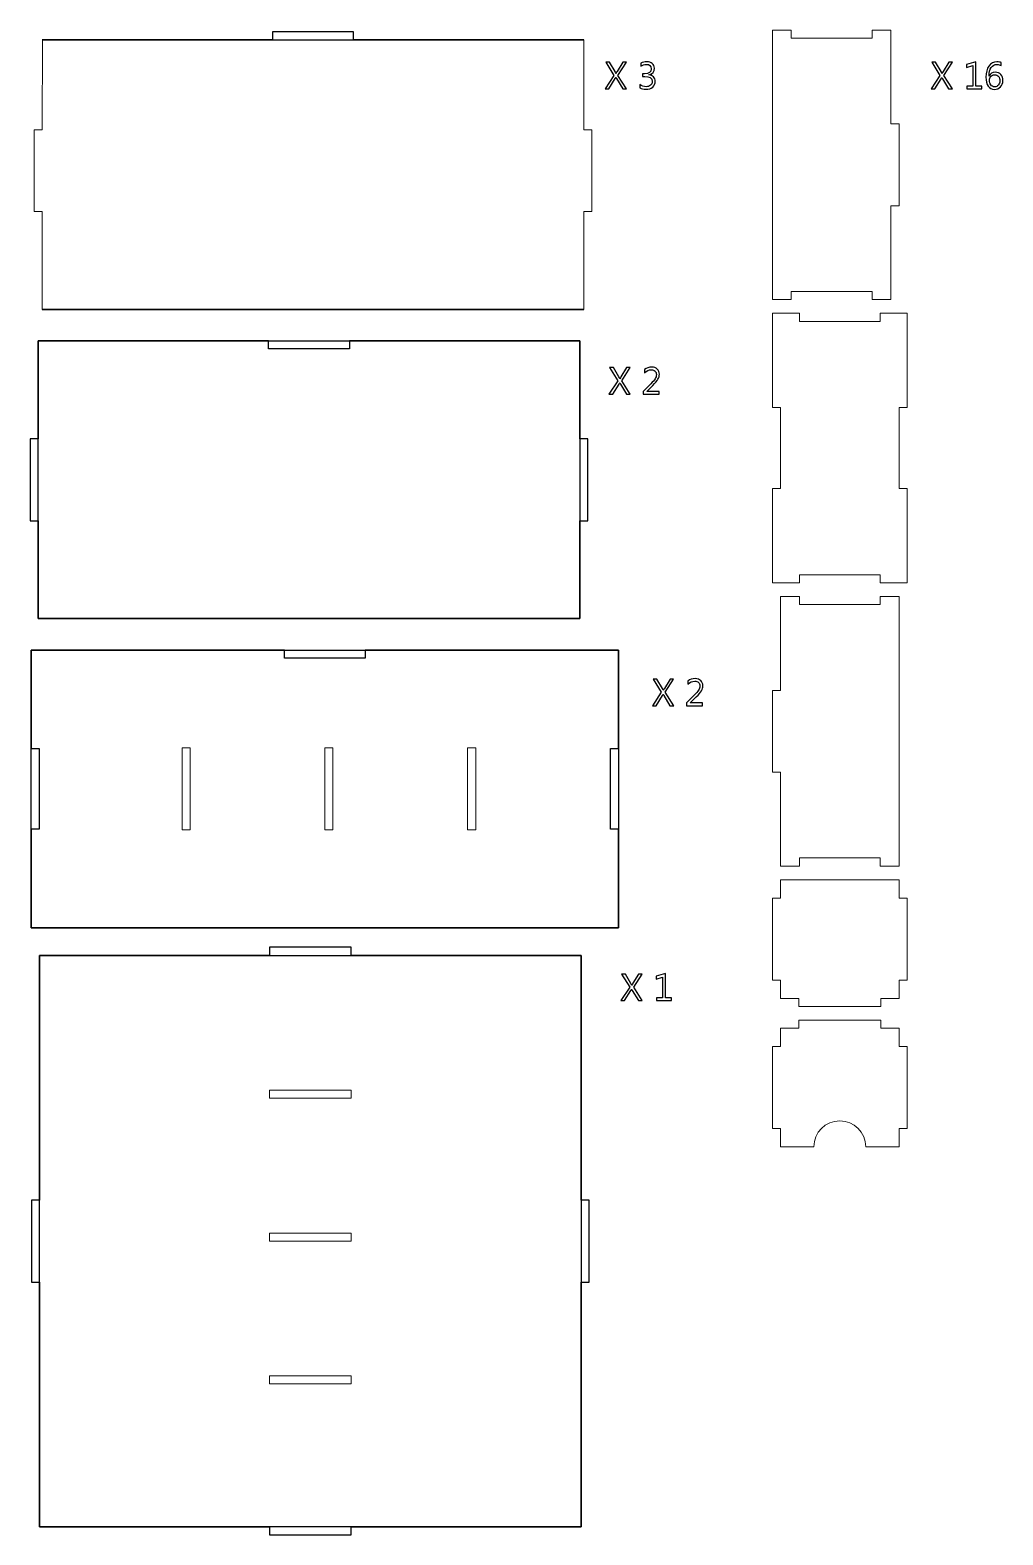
# Model space of a CAD drawing. Header units: millimetres. Extents: x -496 to -135, y -65 to 493.
import ezdxf

# ---------------------------------------------------------------- set-up
doc = ezdxf.new("R2010")
doc.units = ezdxf.units.MM
doc.header["$MEASUREMENT"] = 0
doc.layers.add('boxes', color=7, linetype='Continuous')

msp = doc.modelspace()

# ---------------------------------------------------------------- linework, layer by layer
at = {"layer": 'boxes', "color": 7}
for points, knots in [([(-491.6537, 489.6482), (-491.6537, 489.6482), (-406.1536, 489.6482), (-406.1536, 489.6482), (-406.1536, 489.6482), (-406.1536, 489.6482), (-406.1536, 492.6459), (-406.1536, 492.6459), (-406.1536, 492.6459), (-406.1536, 492.6459), (-376.1552, 492.6459), (-376.1552, 492.6459), (-376.1552, 492.6459), (-376.1552, 492.6459), (-376.1552, 489.6482), (-376.1552, 489.6482), (-376.1552, 489.6482), (-376.1552, 489.6482), (-290.6524, 489.6482), (-290.6524, 489.6482), (-290.6524, 489.6482), (-290.6524, 489.6482), (-491.6537, 489.6482), (-491.6537, 489.6482)], [0, 0, 0, 0, 0.16666667, 0.16666667, 0.16666667, 0.16666667, 0.33333333, 0.33333333, 0.33333333, 0.33333333, 0.5, 0.5, 0.5, 0.5, 0.66666667, 0.66666667, 0.66666667, 0.66666667, 0.83333333, 0.83333333, 0.83333333, 0.83333333, 1, 1, 1, 1]), ([(-290.6524, 389.6485), (-364.325, 389.6485), (-417.3961, 389.6485), (-491.6537, 389.6485), (-491.6537, 389.6485), (-491.6537, 389.6485), (-290.6524, 389.6485), (-290.6524, 389.6485)], [0, 0, 0, 0, 0.5, 0.5, 0.5, 0.5, 1, 1, 1, 1]), ([(-493.1228, 274.9755), (-493.1228, 274.9755), (-493.1228, 311.2764), (-493.1228, 311.2764), (-493.1228, 311.2764), (-493.1228, 311.2764), (-496.1232, 311.2764), (-496.1232, 311.2764), (-496.1232, 311.2764), (-496.1232, 311.2764), (-496.1232, 341.677), (-496.1232, 341.677), (-496.1232, 341.677), (-496.1232, 341.677), (-493.1228, 341.677), (-493.1228, 341.677), (-493.1228, 341.677), (-493.1228, 341.677), (-493.1228, 377.9752), (-493.1228, 377.9752), (-493.1228, 377.9752), (-493.1228, 377.9752), (-493.1228, 274.9755), (-493.1228, 274.9755)], [0, 0, 0, 0, 0.16666667, 0.16666667, 0.16666667, 0.16666667, 0.33333333, 0.33333333, 0.33333333, 0.33333333, 0.5, 0.5, 0.5, 0.5, 0.66666667, 0.66666667, 0.66666667, 0.66666667, 0.83333333, 0.83333333, 0.83333333, 0.83333333, 1, 1, 1, 1]), ([(-493.1228, 377.9752), (-493.1228, 377.9752), (-407.6227, 377.9752), (-407.6227, 377.9752), (-407.6227, 377.9752), (-407.6227, 377.9752), (-407.6227, 374.9775), (-407.6227, 374.9775), (-407.6227, 374.9775), (-407.6227, 374.9775), (-377.6243, 374.9775), (-377.6243, 374.9775), (-377.6243, 374.9775), (-377.6243, 374.9775), (-377.6243, 377.9752), (-377.6243, 377.9752), (-377.6243, 377.9752), (-377.6243, 377.9752), (-292.1215, 377.9752), (-292.1215, 377.9752), (-292.1215, 377.9752), (-292.1215, 377.9752), (-493.1228, 377.9752), (-493.1228, 377.9752)], [0, 0, 0, 0, 0.16666667, 0.16666667, 0.16666667, 0.16666667, 0.33333333, 0.33333333, 0.33333333, 0.33333333, 0.5, 0.5, 0.5, 0.5, 0.66666667, 0.66666667, 0.66666667, 0.66666667, 0.83333333, 0.83333333, 0.83333333, 0.83333333, 1, 1, 1, 1]), ([(-292.1215, 377.9752), (-292.1215, 377.9752), (-292.1215, 341.677), (-292.1215, 341.677), (-292.1215, 341.677), (-292.1215, 341.677), (-289.1238, 341.677), (-289.1238, 341.677), (-289.1238, 341.677), (-289.1238, 341.677), (-289.1238, 311.2764), (-289.1238, 311.2764), (-289.1238, 311.2764), (-289.1238, 311.2764), (-292.1215, 311.2764), (-292.1215, 311.2764), (-292.1215, 311.2764), (-292.1215, 311.2764), (-292.1215, 274.9755), (-292.1215, 274.9755), (-292.1215, 274.9755), (-292.1215, 274.9755), (-292.1215, 377.9752), (-292.1215, 377.9752)], [0, 0, 0, 0, 0.16666667, 0.16666667, 0.16666667, 0.16666667, 0.33333333, 0.33333333, 0.33333333, 0.33333333, 0.5, 0.5, 0.5, 0.5, 0.66666667, 0.66666667, 0.66666667, 0.66666667, 0.83333333, 0.83333333, 0.83333333, 0.83333333, 1, 1, 1, 1]), ([(-292.1215, 274.9755), (-365.7941, 274.9755), (-418.8652, 274.9755), (-493.1228, 274.9755), (-493.1228, 274.9755), (-493.1228, 274.9755), (-292.1215, 274.9755), (-292.1215, 274.9755)], [0, 0, 0, 0, 0.5, 0.5, 0.5, 0.5, 1, 1, 1, 1]), ([(-495.7419, 263.2762), (-495.7419, 263.2762), (-401.7407, 263.2762), (-401.7407, 263.2762), (-401.7407, 263.2762), (-401.7407, 263.2762), (-401.7407, 260.2785), (-401.7407, 260.2785), (-401.7407, 260.2785), (-401.7407, 260.2785), (-371.7423, 260.2785), (-371.7423, 260.2785), (-371.7423, 260.2785), (-371.7423, 260.2785), (-371.7423, 263.2762), (-371.7423, 263.2762), (-371.7423, 263.2762), (-371.7423, 263.2762), (-277.7411, 263.2762), (-277.7411, 263.2762), (-277.7411, 263.2762), (-277.7411, 263.2762), (-495.7419, 263.2762), (-495.7419, 263.2762)], [0, 0, 0, 0, 0.16666667, 0.16666667, 0.16666667, 0.16666667, 0.33333333, 0.33333333, 0.33333333, 0.33333333, 0.5, 0.5, 0.5, 0.5, 0.66666667, 0.66666667, 0.66666667, 0.66666667, 0.83333333, 0.83333333, 0.83333333, 0.83333333, 1, 1, 1, 1]), ([(-495.7419, 160.2765), (-495.7419, 160.2765), (-495.7419, 196.7758), (-495.7419, 196.7758), (-495.7419, 196.7758), (-495.7419, 196.7758), (-492.7415, 196.7758), (-492.7415, 196.7758), (-492.7415, 196.7758), (-492.7415, 196.7758), (-492.7415, 226.7769), (-492.7415, 226.7769), (-492.7415, 226.7769), (-492.7415, 226.7769), (-495.7419, 226.7769), (-495.7419, 226.7769), (-495.7419, 226.7769), (-495.7419, 226.7769), (-495.7419, 263.2762), (-495.7419, 263.2762), (-495.7419, 263.2762), (-495.7419, 263.2762), (-495.7419, 160.2765), (-495.7419, 160.2765)], [0, 0, 0, 0, 0.16666667, 0.16666667, 0.16666667, 0.16666667, 0.33333333, 0.33333333, 0.33333333, 0.33333333, 0.5, 0.5, 0.5, 0.5, 0.66666667, 0.66666667, 0.66666667, 0.66666667, 0.83333333, 0.83333333, 0.83333333, 0.83333333, 1, 1, 1, 1]), ([(-277.7411, 263.2762), (-277.7411, 263.2762), (-277.7411, 226.7769), (-277.7411, 226.7769), (-277.7411, 226.7769), (-277.7411, 226.7769), (-280.7415, 226.7769), (-280.7415, 226.7769), (-280.7415, 226.7769), (-280.7415, 226.7769), (-280.7415, 196.7758), (-280.7415, 196.7758), (-280.7415, 196.7758), (-280.7415, 196.7758), (-277.7411, 196.7758), (-277.7411, 196.7758), (-277.7411, 196.7758), (-277.7411, 196.7758), (-277.7411, 160.2765), (-277.7411, 160.2765), (-277.7411, 160.2765), (-277.7411, 160.2765), (-277.7411, 263.2762), (-277.7411, 263.2762)], [0, 0, 0, 0, 0.16666667, 0.16666667, 0.16666667, 0.16666667, 0.33333333, 0.33333333, 0.33333333, 0.33333333, 0.5, 0.5, 0.5, 0.5, 0.66666667, 0.66666667, 0.66666667, 0.66666667, 0.83333333, 0.83333333, 0.83333333, 0.83333333, 1, 1, 1, 1]), ([(-277.7411, 160.2765), (-356.5686, 160.2765), (-416.9144, 160.2765), (-495.7419, 160.2765), (-495.7419, 160.2765), (-495.7419, 160.2765), (-277.7411, 160.2765), (-277.7411, 160.2765)], [0, 0, 0, 0, 0.5, 0.5, 0.5, 0.5, 1, 1, 1, 1]), ([(-492.6275, 149.991), (-492.6275, 149.991), (-407.3285, 149.991), (-407.3285, 149.991), (-407.3285, 149.991), (-407.3285, 149.991), (-407.3285, 152.9913), (-407.3285, 152.9913), (-407.3285, 152.9913), (-407.3285, 152.9913), (-376.9279, 152.9913), (-376.9279, 152.9913), (-376.9279, 152.9913), (-376.9279, 152.9913), (-376.9279, 149.991), (-376.9279, 149.991), (-376.9279, 149.991), (-376.9279, 149.991), (-291.6262, 149.991), (-291.6262, 149.991), (-291.6262, 149.991), (-291.6262, 149.991), (-492.6275, 149.991), (-492.6275, 149.991)], [0, 0, 0, 0, 0.16666667, 0.16666667, 0.16666667, 0.16666667, 0.33333333, 0.33333333, 0.33333333, 0.33333333, 0.5, 0.5, 0.5, 0.5, 0.66666667, 0.66666667, 0.66666667, 0.66666667, 0.83333333, 0.83333333, 0.83333333, 0.83333333, 1, 1, 1, 1]), ([(-492.6275, -62.0091), (-492.6275, -62.0091), (-492.6275, 28.7906), (-492.6275, 28.7906), (-492.6275, 28.7906), (-492.6275, 28.7906), (-495.6279, 28.7906), (-495.6279, 28.7906), (-495.6279, 28.7906), (-495.6279, 28.7906), (-495.6279, 59.1913), (-495.6279, 59.1913), (-495.6279, 59.1913), (-495.6279, 59.1913), (-492.6275, 59.1913), (-492.6275, 59.1913), (-492.6275, 59.1913), (-492.6275, 59.1913), (-492.6275, 149.991), (-492.6275, 149.991), (-492.6275, 149.991), (-492.6275, 149.991), (-492.6275, -62.0091), (-492.6275, -62.0091)], [0, 0, 0, 0, 0.16666667, 0.16666667, 0.16666667, 0.16666667, 0.33333333, 0.33333333, 0.33333333, 0.33333333, 0.5, 0.5, 0.5, 0.5, 0.66666667, 0.66666667, 0.66666667, 0.66666667, 0.83333333, 0.83333333, 0.83333333, 0.83333333, 1, 1, 1, 1]), ([(-291.6262, 149.991), (-291.6262, 149.991), (-291.6262, 59.1913), (-291.6262, 59.1913), (-291.6262, 59.1913), (-291.6262, 59.1913), (-288.6258, 59.1913), (-288.6258, 59.1913), (-288.6258, 59.1913), (-288.6258, 59.1913), (-288.6258, 28.7906), (-288.6258, 28.7906), (-288.6258, 28.7906), (-288.6258, 28.7906), (-291.6262, 28.7906), (-291.6262, 28.7906), (-291.6262, 28.7906), (-291.6262, 28.7906), (-291.6262, -62.0091), (-291.6262, -62.0091), (-291.6262, -62.0091), (-291.6262, -62.0091), (-291.6262, 149.991), (-291.6262, 149.991)], [0, 0, 0, 0, 0.16666667, 0.16666667, 0.16666667, 0.16666667, 0.33333333, 0.33333333, 0.33333333, 0.33333333, 0.5, 0.5, 0.5, 0.5, 0.66666667, 0.66666667, 0.66666667, 0.66666667, 0.83333333, 0.83333333, 0.83333333, 0.83333333, 1, 1, 1, 1]), ([(-291.6262, -62.0091), (-291.6262, -62.0091), (-376.9279, -62.0091), (-376.9279, -62.0091), (-376.9279, -62.0091), (-376.9279, -62.0091), (-376.9279, -65.0094), (-376.9279, -65.0094), (-376.9279, -65.0094), (-376.9279, -65.0094), (-407.3285, -65.0094), (-407.3285, -65.0094), (-407.3285, -65.0094), (-407.3285, -65.0094), (-407.3285, -62.0091), (-407.3285, -62.0091), (-407.3285, -62.0091), (-407.3285, -62.0091), (-492.6275, -62.0091), (-492.6275, -62.0091), (-492.6275, -62.0091), (-492.6275, -62.0091), (-291.6262, -62.0091), (-291.6262, -62.0091)], [0, 0, 0, 0, 0.16666667, 0.16666667, 0.16666667, 0.16666667, 0.33333333, 0.33333333, 0.33333333, 0.33333333, 0.5, 0.5, 0.5, 0.5, 0.66666667, 0.66666667, 0.66666667, 0.66666667, 0.83333333, 0.83333333, 0.83333333, 0.83333333, 1, 1, 1, 1])]:
    msp.add_open_spline(points, degree=3, knots=knots, dxfattribs=at)
at = {"layer": 'boxes', "color": 32, "lineweight": 9}
for points in [[(-491.6537, 489.6482), (-491.6537, 489.6482), (-406.1536, 489.6482), (-406.1536, 489.6482), (-406.1536, 489.6482), (-406.1536, 489.6482), (-406.1536, 492.6459), (-406.1536, 492.6459), (-406.1536, 492.6459), (-406.1536, 492.6459), (-376.1552, 492.6459), (-376.1552, 492.6459), (-376.1552, 492.6459), (-376.1552, 492.6459), (-376.1552, 489.6482), (-376.1552, 489.6482), (-376.1552, 489.6482), (-376.1552, 489.6482), (-290.6524, 489.6482), (-290.6524, 489.6482)], [(-220.6343, 493.2942), (-220.6343, 493.2942), (-213.6361, 493.2942), (-213.6361, 493.2942), (-213.6361, 493.2942), (-213.6361, 493.2942), (-213.6361, 490.2938), (-213.6361, 490.2938), (-213.6361, 490.2938), (-213.6361, 490.2938), (-183.635, 490.2938), (-183.635, 490.2938), (-183.635, 490.2938), (-183.635, 490.2938), (-183.635, 493.2942), (-183.635, 493.2942), (-183.635, 493.2942), (-183.635, 493.2942), (-176.6341, 493.2942), (-176.6341, 493.2942)], [(-176.6341, 493.2942), (-176.6341, 493.2942), (-176.6341, 458.4962), (-176.6341, 458.4962), (-176.6341, 458.4962), (-176.6341, 458.4962), (-173.6364, 458.4962), (-173.6364, 458.4962), (-173.6364, 458.4962), (-173.6364, 458.4962), (-173.6364, 428.0956), (-173.6364, 428.0956), (-173.6364, 428.0956), (-173.6364, 428.0956), (-176.6341, 428.0956), (-176.6341, 428.0956), (-176.6341, 428.0956), (-176.6341, 428.0956), (-176.6341, 393.2949), (-176.6341, 393.2949)], [(-176.6341, 393.2949), (-176.6341, 393.2949), (-183.635, 393.2949), (-183.635, 393.2949), (-183.635, 393.2949), (-183.635, 393.2949), (-183.635, 396.2953), (-183.635, 396.2953), (-183.635, 396.2953), (-183.635, 396.2953), (-213.6361, 396.2953), (-213.6361, 396.2953), (-213.6361, 396.2953), (-213.6361, 396.2953), (-213.6361, 393.2949), (-213.6361, 393.2949), (-213.6361, 393.2949), (-213.6361, 393.2949), (-220.6343, 393.2949), (-220.6343, 393.2949)], [(-220.6343, 388.2147), (-220.6343, 388.2147), (-210.6331, 388.2147), (-210.6331, 388.2147), (-210.6331, 388.2147), (-210.6331, 388.2147), (-210.6331, 385.2143), (-210.6331, 385.2143), (-210.6331, 385.2143), (-210.6331, 385.2143), (-180.632, 385.2143), (-180.632, 385.2143), (-180.632, 385.2143), (-180.632, 385.2143), (-180.632, 388.2147), (-180.632, 388.2147), (-180.632, 388.2147), (-180.632, 388.2147), (-170.6334, 388.2147), (-170.6334, 388.2147)], [(-220.6343, 288.2154), (-220.6343, 288.2154), (-220.6343, 323.2145), (-220.6343, 323.2145), (-220.6343, 323.2145), (-220.6343, 323.2145), (-217.634, 323.2145), (-217.634, 323.2145), (-217.634, 323.2145), (-217.634, 323.2145), (-217.634, 353.2156), (-217.634, 353.2156), (-217.634, 353.2156), (-217.634, 353.2156), (-220.6343, 353.2156), (-220.6343, 353.2156), (-220.6343, 353.2156), (-220.6343, 353.2156), (-220.6343, 388.2147), (-220.6343, 388.2147)], [(-170.6334, 388.2147), (-170.6334, 388.2147), (-170.6334, 353.2156), (-170.6334, 353.2156), (-170.6334, 353.2156), (-170.6334, 353.2156), (-173.6337, 353.2156), (-173.6337, 353.2156), (-173.6337, 353.2156), (-173.6337, 353.2156), (-173.6337, 323.2145), (-173.6337, 323.2145), (-173.6337, 323.2145), (-173.6337, 323.2145), (-170.6334, 323.2145), (-170.6334, 323.2145), (-170.6334, 323.2145), (-170.6334, 323.2145), (-170.6334, 288.2154), (-170.6334, 288.2154)], [(-493.1228, 274.9755), (-493.1228, 274.9755), (-493.1228, 311.2764), (-493.1228, 311.2764), (-493.1228, 311.2764), (-493.1228, 311.2764), (-496.1232, 311.2764), (-496.1232, 311.2764), (-496.1232, 311.2764), (-496.1232, 311.2764), (-496.1232, 341.677), (-496.1232, 341.677), (-496.1232, 341.677), (-496.1232, 341.677), (-493.1228, 341.677), (-493.1228, 341.677), (-493.1228, 341.677), (-493.1228, 341.677), (-493.1228, 377.9752), (-493.1228, 377.9752)], [(-493.1228, 377.9752), (-493.1228, 377.9752), (-407.6227, 377.9752), (-407.6227, 377.9752), (-407.6227, 377.9752), (-407.6227, 377.9752), (-407.6227, 374.9775), (-407.6227, 374.9775), (-407.6227, 374.9775), (-407.6227, 374.9775), (-377.6243, 374.9775), (-377.6243, 374.9775), (-377.6243, 374.9775), (-377.6243, 374.9775), (-377.6243, 377.9752), (-377.6243, 377.9752), (-377.6243, 377.9752), (-377.6243, 377.9752), (-292.1215, 377.9752), (-292.1215, 377.9752)], [(-292.1215, 377.9752), (-292.1215, 377.9752), (-292.1215, 341.677), (-292.1215, 341.677), (-292.1215, 341.677), (-292.1215, 341.677), (-289.1238, 341.677), (-289.1238, 341.677), (-289.1238, 341.677), (-289.1238, 341.677), (-289.1238, 311.2764), (-289.1238, 311.2764), (-289.1238, 311.2764), (-289.1238, 311.2764), (-292.1215, 311.2764), (-292.1215, 311.2764), (-292.1215, 311.2764), (-292.1215, 311.2764), (-292.1215, 274.9755), (-292.1215, 274.9755)], [(-170.6334, 288.2154), (-170.6334, 288.2154), (-180.632, 288.2154), (-180.632, 288.2154), (-180.632, 288.2154), (-180.632, 288.2154), (-180.632, 291.2158), (-180.632, 291.2158), (-180.632, 291.2158), (-180.632, 291.2158), (-210.6331, 291.2158), (-210.6331, 291.2158), (-210.6331, 291.2158), (-210.6331, 291.2158), (-210.6331, 288.2154), (-210.6331, 288.2154), (-210.6331, 288.2154), (-210.6331, 288.2154), (-220.6343, 288.2154), (-220.6343, 288.2154)], [(-217.6339, 183.1359), (-217.6339, 183.1359), (-217.6339, 217.9366), (-217.6339, 217.9366), (-217.6339, 217.9366), (-217.6339, 217.9366), (-220.6343, 217.9366), (-220.6343, 217.9366), (-220.6343, 217.9366), (-220.6343, 217.9366), (-220.6343, 248.3372), (-220.6343, 248.3372), (-220.6343, 248.3372), (-220.6343, 248.3372), (-217.6339, 248.3372), (-217.6339, 248.3372), (-217.6339, 248.3372), (-217.6339, 248.3372), (-217.6339, 283.1352), (-217.6339, 283.1352)], [(-217.6339, 283.1352), (-217.6339, 283.1352), (-210.6331, 283.1352), (-210.6331, 283.1352), (-210.6331, 283.1352), (-210.6331, 283.1352), (-210.6331, 280.1348), (-210.6331, 280.1348), (-210.6331, 280.1348), (-210.6331, 280.1348), (-180.6346, 280.1348), (-180.6346, 280.1348), (-180.6346, 280.1348), (-180.6346, 280.1348), (-180.6346, 283.1352), (-180.6346, 283.1352), (-180.6346, 283.1352), (-180.6346, 283.1352), (-173.6337, 283.1352), (-173.6337, 283.1352)], [(-495.7419, 263.2762), (-495.7419, 263.2762), (-401.7407, 263.2762), (-401.7407, 263.2762), (-401.7407, 263.2762), (-401.7407, 263.2762), (-401.7407, 260.2785), (-401.7407, 260.2785), (-401.7407, 260.2785), (-401.7407, 260.2785), (-371.7423, 260.2785), (-371.7423, 260.2785), (-371.7423, 260.2785), (-371.7423, 260.2785), (-371.7423, 263.2762), (-371.7423, 263.2762), (-371.7423, 263.2762), (-371.7423, 263.2762), (-277.7411, 263.2762), (-277.7411, 263.2762)], [(-495.7419, 160.2765), (-495.7419, 160.2765), (-495.7419, 196.7758), (-495.7419, 196.7758), (-495.7419, 196.7758), (-495.7419, 196.7758), (-492.7415, 196.7758), (-492.7415, 196.7758), (-492.7415, 196.7758), (-492.7415, 196.7758), (-492.7415, 226.7769), (-492.7415, 226.7769), (-492.7415, 226.7769), (-492.7415, 226.7769), (-495.7419, 226.7769), (-495.7419, 226.7769), (-495.7419, 226.7769), (-495.7419, 226.7769), (-495.7419, 263.2762), (-495.7419, 263.2762)], [(-277.7411, 263.2762), (-277.7411, 263.2762), (-277.7411, 226.7769), (-277.7411, 226.7769), (-277.7411, 226.7769), (-277.7411, 226.7769), (-280.7415, 226.7769), (-280.7415, 226.7769), (-280.7415, 226.7769), (-280.7415, 226.7769), (-280.7415, 196.7758), (-280.7415, 196.7758), (-280.7415, 196.7758), (-280.7415, 196.7758), (-277.7411, 196.7758), (-277.7411, 196.7758), (-277.7411, 196.7758), (-277.7411, 196.7758), (-277.7411, 160.2765), (-277.7411, 160.2765)], [(-173.6337, 183.1359), (-173.6337, 183.1359), (-180.6346, 183.1359), (-180.6346, 183.1359), (-180.6346, 183.1359), (-180.6346, 183.1359), (-180.6346, 186.1363), (-180.6346, 186.1363), (-180.6346, 186.1363), (-180.6346, 186.1363), (-210.6331, 186.1363), (-210.6331, 186.1363), (-210.6331, 186.1363), (-210.6331, 186.1363), (-210.6331, 183.1359), (-210.6331, 183.1359), (-210.6331, 183.1359), (-210.6331, 183.1359), (-217.6339, 183.1359), (-217.6339, 183.1359)], [(-217.634, 134.0555), (-217.634, 134.0555), (-217.634, 140.8553), (-217.634, 140.8553), (-217.634, 140.8553), (-217.634, 140.8553), (-220.6343, 140.8553), (-220.6343, 140.8553), (-220.6343, 140.8553), (-220.6343, 140.8553), (-220.6343, 171.2559), (-220.6343, 171.2559), (-220.6343, 171.2559), (-220.6343, 171.2559), (-217.634, 171.2559), (-217.634, 171.2559), (-217.634, 171.2559), (-217.634, 171.2559), (-217.634, 178.0557), (-217.634, 178.0557)], [(-173.6337, 178.0557), (-173.6337, 178.0557), (-173.6337, 171.2559), (-173.6337, 171.2559), (-173.6337, 171.2559), (-173.6337, 171.2559), (-170.6334, 171.2559), (-170.6334, 171.2559), (-170.6334, 171.2559), (-170.6334, 171.2559), (-170.6334, 140.8553), (-170.6334, 140.8553), (-170.6334, 140.8553), (-170.6334, 140.8553), (-173.6337, 140.8553), (-173.6337, 140.8553), (-173.6337, 140.8553), (-173.6337, 140.8553), (-173.6337, 134.0555), (-173.6337, 134.0555)], [(-492.6275, 149.991), (-492.6275, 149.991), (-407.3285, 149.991), (-407.3285, 149.991), (-407.3285, 149.991), (-407.3285, 149.991), (-407.3285, 152.9913), (-407.3285, 152.9913), (-407.3285, 152.9913), (-407.3285, 152.9913), (-376.9279, 152.9913), (-376.9279, 152.9913), (-376.9279, 152.9913), (-376.9279, 152.9913), (-376.9279, 149.991), (-376.9279, 149.991), (-376.9279, 149.991), (-376.9279, 149.991), (-291.6262, 149.991), (-291.6262, 149.991)], [(-492.6275, -62.0091), (-492.6275, -62.0091), (-492.6275, 28.7906), (-492.6275, 28.7906), (-492.6275, 28.7906), (-492.6275, 28.7906), (-495.6279, 28.7906), (-495.6279, 28.7906), (-495.6279, 28.7906), (-495.6279, 28.7906), (-495.6279, 59.1913), (-495.6279, 59.1913), (-495.6279, 59.1913), (-495.6279, 59.1913), (-492.6275, 59.1913), (-492.6275, 59.1913), (-492.6275, 59.1913), (-492.6275, 59.1913), (-492.6275, 149.991), (-492.6275, 149.991)], [(-291.6262, 149.991), (-291.6262, 149.991), (-291.6262, 59.1913), (-291.6262, 59.1913), (-291.6262, 59.1913), (-291.6262, 59.1913), (-288.6258, 59.1913), (-288.6258, 59.1913), (-288.6258, 59.1913), (-288.6258, 59.1913), (-288.6258, 28.7906), (-288.6258, 28.7906), (-288.6258, 28.7906), (-288.6258, 28.7906), (-291.6262, 28.7906), (-291.6262, 28.7906), (-291.6262, 28.7906), (-291.6262, 28.7906), (-291.6262, -62.0091), (-291.6262, -62.0091)], [(-173.6337, 134.0555), (-173.6337, 134.0555), (-180.4335, 134.0555), (-180.4335, 134.0555), (-180.4335, 134.0555), (-180.4335, 134.0555), (-180.4335, 131.0551), (-180.4335, 131.0551), (-180.4335, 131.0551), (-180.4335, 131.0551), (-210.8342, 131.0551), (-210.8342, 131.0551), (-210.8342, 131.0551), (-210.8342, 131.0551), (-210.8342, 134.0555), (-210.8342, 134.0555), (-210.8342, 134.0555), (-210.8342, 134.0555), (-217.634, 134.0555), (-217.634, 134.0555)], [(-291.6262, -62.0091), (-291.6262, -62.0091), (-376.9279, -62.0091), (-376.9279, -62.0091), (-376.9279, -62.0091), (-376.9279, -62.0091), (-376.9279, -65.0094), (-376.9279, -65.0094), (-376.9279, -65.0094), (-376.9279, -65.0094), (-407.3285, -65.0094), (-407.3285, -65.0094), (-407.3285, -65.0094), (-407.3285, -65.0094), (-407.3285, -62.0091), (-407.3285, -62.0091), (-407.3285, -62.0091), (-407.3285, -62.0091), (-492.6275, -62.0091), (-492.6275, -62.0091)]]:
    msp.add_open_spline(points, degree=3, knots=[0, 0, 0, 0, 0.2, 0.2, 0.2, 0.2, 0.4, 0.4, 0.4, 0.4, 0.6, 0.6, 0.6, 0.6, 0.8, 0.8, 0.8, 0.8, 1, 1, 1, 1], dxfattribs=at)
for points in [[(-220.6343, 393.2949), (-220.6343, 429.8257), (-220.6343, 456.7637), (-220.6343, 493.2942)], [(-491.6537, 456.35), (-491.6537, 456.35), (-491.5514, 489.6482), (-491.5514, 489.6482)], [(-290.6524, 489.6482), (-290.6524, 489.6482), (-290.6524, 456.35), (-290.6524, 456.35)], [(-494.6541, 425.9494), (-494.6541, 425.9494), (-494.6541, 456.35), (-494.6541, 456.35)], [(-494.6541, 456.35), (-494.6541, 456.35), (-491.6537, 456.35), (-491.6537, 456.35)], [(-290.6524, 456.35), (-290.6524, 456.35), (-287.6547, 456.35), (-287.6547, 456.35)], [(-287.6547, 456.35), (-287.6547, 456.35), (-287.6547, 425.9494), (-287.6547, 425.9494)], [(-491.6537, 425.9494), (-491.6537, 425.9494), (-494.6541, 425.9494), (-494.6541, 425.9494)], [(-491.6537, 389.6485), (-491.6537, 389.6485), (-491.6537, 425.9494), (-491.6537, 425.9494)], [(-287.6547, 425.9494), (-287.6547, 425.9494), (-290.6524, 425.9494), (-290.6524, 425.9494)], [(-290.6524, 425.9494), (-290.6524, 425.9494), (-290.6524, 389.6485), (-290.6524, 389.6485)], [(-290.6524, 389.6485), (-364.325, 389.6485), (-417.3961, 389.6485), (-491.6537, 389.6485)], [(-173.6337, 283.1352), (-173.6337, 246.6048), (-173.6337, 219.6666), (-173.6337, 183.1359)], [(-292.1215, 274.9755), (-365.7941, 274.9755), (-418.8652, 274.9755), (-493.1228, 274.9755)], [(-217.634, 178.0557), (-204.4318, 178.0557), (-186.8359, 178.0557), (-173.6337, 178.0557)], [(-277.7411, 160.2765), (-356.5686, 160.2765), (-416.9144, 160.2765), (-495.7419, 160.2765)]]:
    msp.add_open_spline(points, degree=3, dxfattribs=at)
at = {"layer": 'boxes', "color": 250}
for points, knots in [([(-274.7995, 471.5019), (-274.7995, 471.5019), (-276.2106, 471.5019), (-276.2106, 471.5019), (-276.2106, 471.5019), (-276.2106, 471.5019), (-278.4848, 475.2837), (-278.4848, 475.2837), (-278.4848, 475.2837), (-278.5554, 475.3989), (-278.6306, 475.5635), (-278.7129, 475.7729), (-278.7129, 475.7729), (-278.7129, 475.7729), (-278.7412, 475.7729), (-278.7412, 475.7729), (-278.7412, 475.7729), (-278.7859, 475.667), (-278.8635, 475.5047), (-278.974, 475.2837), (-278.974, 475.2837), (-278.974, 475.2837), (-281.3164, 471.5019), (-281.3164, 471.5019), (-281.3164, 471.5019), (-281.3164, 471.5019), (-282.737, 471.5019), (-282.737, 471.5019), (-282.737, 471.5019), (-282.737, 471.5019), (-279.4303, 476.469), (-279.4303, 476.469), (-279.4303, 476.469), (-279.4303, 476.469), (-282.4736, 481.382), (-282.4736, 481.382), (-282.4736, 481.382), (-282.4736, 481.382), (-281.0554, 481.382), (-281.0554, 481.382), (-281.0554, 481.382), (-281.0554, 481.382), (-279.0375, 477.9107), (-279.0375, 477.9107), (-279.0375, 477.9107), (-278.9034, 477.6802), (-278.7859, 477.4497), (-278.6847, 477.2216), (-278.6847, 477.2216), (-278.6847, 477.2216), (-278.6565, 477.2216), (-278.6565, 477.2216), (-278.6565, 477.2216), (-278.5107, 477.525), (-278.3813, 477.7625), (-278.2708, 477.9366), (-278.2708, 477.9366), (-278.2708, 477.9366), (-276.1706, 481.382), (-276.1706, 481.382), (-276.1706, 481.382), (-276.1706, 481.382), (-274.8394, 481.382), (-274.8394, 481.382), (-274.8394, 481.382), (-274.8394, 481.382), (-277.9486, 476.4831), (-277.9486, 476.4831), (-277.9486, 476.4831), (-277.9486, 476.4831), (-274.7995, 471.5019), (-274.7995, 471.5019)], [0, 0, 0, 0, 0.05555556, 0.05555556, 0.05555556, 0.05555556, 0.11111111, 0.11111111, 0.11111111, 0.11111111, 0.16666667, 0.16666667, 0.16666667, 0.16666667, 0.22222222, 0.22222222, 0.22222222, 0.22222222, 0.27777778, 0.27777778, 0.27777778, 0.27777778, 0.33333333, 0.33333333, 0.33333333, 0.33333333, 0.38888889, 0.38888889, 0.38888889, 0.38888889, 0.44444444, 0.44444444, 0.44444444, 0.44444444, 0.5, 0.5, 0.5, 0.5, 0.55555556, 0.55555556, 0.55555556, 0.55555556, 0.61111111, 0.61111111, 0.61111111, 0.61111111, 0.66666667, 0.66666667, 0.66666667, 0.66666667, 0.72222222, 0.72222222, 0.72222222, 0.72222222, 0.77777778, 0.77777778, 0.77777778, 0.77777778, 0.83333333, 0.83333333, 0.83333333, 0.83333333, 0.88888889, 0.88888889, 0.88888889, 0.88888889, 0.94444444, 0.94444444, 0.94444444, 0.94444444, 1, 1, 1, 1]), ([(-269.823, 471.8664), (-269.823, 471.8664), (-269.823, 473.087), (-269.823, 473.087), (-269.823, 473.087), (-269.148, 472.5532), (-268.386, 472.2874), (-267.537, 472.2874), (-267.537, 472.2874), (-266.8479, 472.2874), (-266.2976, 472.4591), (-265.886, 472.8048), (-265.886, 472.8048), (-265.4744, 473.1482), (-265.2698, 473.6115), (-265.2698, 474.1971), (-265.2698, 474.1971), (-265.2698, 475.4859), (-266.1847, 476.1327), (-268.0191, 476.1327), (-268.0191, 476.1327), (-268.0191, 476.1327), (-268.8376, 476.1327), (-268.8376, 476.1327), (-268.8376, 476.1327), (-268.8376, 476.1327), (-268.8376, 477.0899), (-268.8376, 477.0899), (-268.8376, 477.0899), (-268.8376, 477.0899), (-268.0591, 477.0899), (-268.0591, 477.0899), (-268.0591, 477.0899), (-266.4293, 477.0899), (-265.6132, 477.6967), (-265.6132, 478.9079), (-265.6132, 478.9079), (-265.6132, 480.0297), (-266.2364, 480.5894), (-267.4805, 480.5894), (-267.4805, 480.5894), (-268.1743, 480.5894), (-268.8282, 480.3543), (-269.4443, 479.8815), (-269.4443, 479.8815), (-269.4443, 479.8815), (-269.4443, 480.9822), (-269.4443, 480.9822), (-269.4443, 480.9822), (-268.8117, 481.3585), (-268.0615, 481.5467), (-267.1983, 481.5467), (-267.1983, 481.5467), (-266.3658, 481.5467), (-265.7025, 481.3279), (-265.204, 480.8858), (-265.204, 480.8858), (-264.7054, 480.446), (-264.4561, 479.8815), (-264.4561, 479.1924), (-264.4561, 479.1924), (-264.4561, 477.8919), (-265.1169, 477.0546), (-266.441, 476.683), (-266.441, 476.683), (-266.441, 476.683), (-266.441, 476.6548), (-266.441, 476.6548), (-266.441, 476.6548), (-265.7284, 476.5866), (-265.1616, 476.3373), (-264.743, 475.9093), (-264.743, 475.9093), (-264.322, 475.4789), (-264.1103, 474.9427), (-264.1103, 474.2982), (-264.1103, 474.2982), (-264.1103, 473.414), (-264.4302, 472.6966), (-265.0652, 472.1534), (-265.0652, 472.1534), (-265.7025, 471.6077), (-266.5422, 471.3373), (-267.584, 471.3373), (-267.584, 471.3373), (-268.5201, 471.3373), (-269.268, 471.5137), (-269.823, 471.8664)], [0, 0, 0, 0, 0.04545455, 0.04545455, 0.04545455, 0.04545455, 0.09090909, 0.09090909, 0.09090909, 0.09090909, 0.13636364, 0.13636364, 0.13636364, 0.13636364, 0.18181818, 0.18181818, 0.18181818, 0.18181818, 0.22727273, 0.22727273, 0.22727273, 0.22727273, 0.27272727, 0.27272727, 0.27272727, 0.27272727, 0.31818182, 0.31818182, 0.31818182, 0.31818182, 0.36363636, 0.36363636, 0.36363636, 0.36363636, 0.40909091, 0.40909091, 0.40909091, 0.40909091, 0.45454545, 0.45454545, 0.45454545, 0.45454545, 0.5, 0.5, 0.5, 0.5, 0.54545455, 0.54545455, 0.54545455, 0.54545455, 0.59090909, 0.59090909, 0.59090909, 0.59090909, 0.63636364, 0.63636364, 0.63636364, 0.63636364, 0.68181818, 0.68181818, 0.68181818, 0.68181818, 0.72727273, 0.72727273, 0.72727273, 0.72727273, 0.77272727, 0.77272727, 0.77272727, 0.77272727, 0.81818182, 0.81818182, 0.81818182, 0.81818182, 0.86363636, 0.86363636, 0.86363636, 0.86363636, 0.90909091, 0.90909091, 0.90909091, 0.90909091, 0.95454545, 0.95454545, 0.95454545, 0.95454545, 1, 1, 1, 1]), ([(-153.8227, 471.4737), (-153.8227, 471.4737), (-155.2338, 471.4737), (-155.2338, 471.4737), (-155.2338, 471.4737), (-155.2338, 471.4737), (-157.508, 475.2555), (-157.508, 475.2555), (-157.508, 475.2555), (-157.5786, 475.3707), (-157.6538, 475.5353), (-157.7361, 475.7447), (-157.7361, 475.7447), (-157.7361, 475.7447), (-157.7644, 475.7447), (-157.7644, 475.7447), (-157.7644, 475.7447), (-157.8091, 475.6388), (-157.8867, 475.4765), (-157.9972, 475.2555), (-157.9972, 475.2555), (-157.9972, 475.2555), (-160.3396, 471.4737), (-160.3396, 471.4737), (-160.3396, 471.4737), (-160.3396, 471.4737), (-161.7602, 471.4737), (-161.7602, 471.4737), (-161.7602, 471.4737), (-161.7602, 471.4737), (-158.4535, 476.4408), (-158.4535, 476.4408), (-158.4535, 476.4408), (-158.4535, 476.4408), (-161.4968, 481.3538), (-161.4968, 481.3538), (-161.4968, 481.3538), (-161.4968, 481.3538), (-160.0786, 481.3538), (-160.0786, 481.3538), (-160.0786, 481.3538), (-160.0786, 481.3538), (-158.0607, 477.8825), (-158.0607, 477.8825), (-158.0607, 477.8825), (-157.9266, 477.652), (-157.8091, 477.4215), (-157.7079, 477.1934), (-157.7079, 477.1934), (-157.7079, 477.1934), (-157.6797, 477.1934), (-157.6797, 477.1934), (-157.6797, 477.1934), (-157.5339, 477.4968), (-157.4045, 477.7343), (-157.294, 477.9084), (-157.294, 477.9084), (-157.294, 477.9084), (-155.1938, 481.3538), (-155.1938, 481.3538), (-155.1938, 481.3538), (-155.1938, 481.3538), (-153.8626, 481.3538), (-153.8626, 481.3538), (-153.8626, 481.3538), (-153.8626, 481.3538), (-156.9718, 476.4549), (-156.9718, 476.4549), (-156.9718, 476.4549), (-156.9718, 476.4549), (-153.8227, 471.4737), (-153.8227, 471.4737)], [0, 0, 0, 0, 0.05555556, 0.05555556, 0.05555556, 0.05555556, 0.11111111, 0.11111111, 0.11111111, 0.11111111, 0.16666667, 0.16666667, 0.16666667, 0.16666667, 0.22222222, 0.22222222, 0.22222222, 0.22222222, 0.27777778, 0.27777778, 0.27777778, 0.27777778, 0.33333333, 0.33333333, 0.33333333, 0.33333333, 0.38888889, 0.38888889, 0.38888889, 0.38888889, 0.44444444, 0.44444444, 0.44444444, 0.44444444, 0.5, 0.5, 0.5, 0.5, 0.55555556, 0.55555556, 0.55555556, 0.55555556, 0.61111111, 0.61111111, 0.61111111, 0.61111111, 0.66666667, 0.66666667, 0.66666667, 0.66666667, 0.72222222, 0.72222222, 0.72222222, 0.72222222, 0.77777778, 0.77777778, 0.77777778, 0.77777778, 0.83333333, 0.83333333, 0.83333333, 0.83333333, 0.88888889, 0.88888889, 0.88888889, 0.88888889, 0.94444444, 0.94444444, 0.94444444, 0.94444444, 1, 1, 1, 1]), ([(-142.9477, 471.4737), (-142.9477, 471.4737), (-148.5357, 471.4737), (-148.5357, 471.4737), (-148.5357, 471.4737), (-148.5357, 471.4737), (-148.5357, 472.4662), (-148.5357, 472.4662), (-148.5357, 472.4662), (-148.5357, 472.4662), (-146.3038, 472.4662), (-146.3038, 472.4662), (-146.3038, 472.4662), (-146.3038, 472.4662), (-146.3038, 480.1426), (-146.3038, 480.1426), (-146.3038, 480.1426), (-146.3038, 480.1426), (-148.5922, 479.4606), (-148.5922, 479.4606), (-148.5922, 479.4606), (-148.5922, 479.4606), (-148.5922, 480.5354), (-148.5922, 480.5354), (-148.5922, 480.5354), (-148.5922, 480.5354), (-145.175, 481.5749), (-145.175, 481.5749), (-145.175, 481.5749), (-145.175, 481.5749), (-145.175, 472.4662), (-145.175, 472.4662), (-145.175, 472.4662), (-145.175, 472.4662), (-142.9477, 472.4662), (-142.9477, 472.4662), (-142.9477, 472.4662), (-142.9477, 472.4662), (-142.9477, 471.4737), (-142.9477, 471.4737)], [0, 0, 0, 0, 0.1, 0.1, 0.1, 0.1, 0.2, 0.2, 0.2, 0.2, 0.3, 0.3, 0.3, 0.3, 0.4, 0.4, 0.4, 0.4, 0.5, 0.5, 0.5, 0.5, 0.6, 0.6, 0.6, 0.6, 0.7, 0.7, 0.7, 0.7, 0.8, 0.8, 0.8, 0.8, 0.9, 0.9, 0.9, 0.9, 1, 1, 1, 1]), ([(-135.7087, 481.2362), (-135.7087, 481.2362), (-135.7087, 480.1685), (-135.7087, 480.1685), (-135.7087, 480.1685), (-136.2167, 480.4319), (-136.7553, 480.5612), (-137.3198, 480.5612), (-137.3198, 480.5612), (-138.197, 480.5612), (-138.9002, 480.1708), (-139.4247, 479.39), (-139.4247, 479.39), (-139.9515, 478.6092), (-140.2149, 477.565), (-140.2149, 476.255), (-140.2149, 476.255), (-140.2149, 476.255), (-140.1867, 476.255), (-140.1867, 476.255), (-140.1867, 476.255), (-139.7281, 477.1887), (-138.9731, 477.6544), (-137.9265, 477.6544), (-137.9265, 477.6544), (-137.0634, 477.6544), (-136.3767, 477.3768), (-135.8663, 476.8242), (-135.8663, 476.8242), (-135.356, 476.2715), (-135.102, 475.5306), (-135.102, 474.6017), (-135.102, 474.6017), (-135.102, 473.6327), (-135.3936, 472.8425), (-135.9768, 472.2286), (-135.9768, 472.2286), (-136.5601, 471.6148), (-137.3009, 471.3091), (-138.2017, 471.3091), (-138.2017, 471.3091), (-139.1942, 471.3091), (-139.9726, 471.7042), (-140.5371, 472.4944), (-140.5371, 472.4944), (-141.1039, 473.2846), (-141.3861, 474.3923), (-141.3861, 475.8223), (-141.3861, 475.8223), (-141.3861, 477.5532), (-141.0169, 478.9361), (-140.276, 479.9686), (-140.276, 479.9686), (-139.5376, 481.0034), (-138.5615, 481.5185), (-137.348, 481.5185), (-137.348, 481.5185), (-136.6589, 481.5185), (-136.1133, 481.4244), (-135.7087, 481.2362)], [0, 0, 0, 0, 0.06666667, 0.06666667, 0.06666667, 0.06666667, 0.13333333, 0.13333333, 0.13333333, 0.13333333, 0.2, 0.2, 0.2, 0.2, 0.26666667, 0.26666667, 0.26666667, 0.26666667, 0.33333333, 0.33333333, 0.33333333, 0.33333333, 0.4, 0.4, 0.4, 0.4, 0.46666667, 0.46666667, 0.46666667, 0.46666667, 0.53333333, 0.53333333, 0.53333333, 0.53333333, 0.6, 0.6, 0.6, 0.6, 0.66666667, 0.66666667, 0.66666667, 0.66666667, 0.73333333, 0.73333333, 0.73333333, 0.73333333, 0.8, 0.8, 0.8, 0.8, 0.86666667, 0.86666667, 0.86666667, 0.86666667, 0.93333333, 0.93333333, 0.93333333, 0.93333333, 1, 1, 1, 1]), ([(-138.1735, 476.6972), (-138.7591, 476.6972), (-139.2318, 476.4996), (-139.594, 476.1045), (-139.594, 476.1045), (-139.9562, 475.7094), (-140.1373, 475.2437), (-140.1373, 474.7051), (-140.1373, 474.7051), (-140.1373, 474.0302), (-139.9585, 473.454), (-139.5963, 472.9765), (-139.5963, 472.9765), (-139.2365, 472.4991), (-138.7591, 472.2592), (-138.1617, 472.2592), (-138.1617, 472.2592), (-137.5902, 472.2592), (-137.1316, 472.4662), (-136.7835, 472.8825), (-136.7835, 472.8825), (-136.4331, 473.2987), (-136.2591, 473.8256), (-136.2591, 474.4629), (-136.2591, 474.4629), (-136.2591, 475.1614), (-136.4261, 475.7094), (-136.7624, 476.1045), (-136.7624, 476.1045), (-137.0963, 476.4996), (-137.5691, 476.6972), (-138.1735, 476.6972)], [0, 0, 0, 0, 0.125, 0.125, 0.125, 0.125, 0.25, 0.25, 0.25, 0.25, 0.375, 0.375, 0.375, 0.375, 0.5, 0.5, 0.5, 0.5, 0.625, 0.625, 0.625, 0.625, 0.75, 0.75, 0.75, 0.75, 0.875, 0.875, 0.875, 0.875, 1, 1, 1, 1]), ([(-273.3737, 358.1911), (-273.3737, 358.1911), (-274.7848, 358.1911), (-274.7848, 358.1911), (-274.7848, 358.1911), (-274.7848, 358.1911), (-277.059, 361.9729), (-277.059, 361.9729), (-277.059, 361.9729), (-277.1296, 362.0881), (-277.2048, 362.2527), (-277.2871, 362.4621), (-277.2871, 362.4621), (-277.2871, 362.4621), (-277.3154, 362.4621), (-277.3154, 362.4621), (-277.3154, 362.4621), (-277.3601, 362.3562), (-277.4377, 362.1939), (-277.5482, 361.9729), (-277.5482, 361.9729), (-277.5482, 361.9729), (-279.8906, 358.1911), (-279.8906, 358.1911), (-279.8906, 358.1911), (-279.8906, 358.1911), (-281.3112, 358.1911), (-281.3112, 358.1911), (-281.3112, 358.1911), (-281.3112, 358.1911), (-278.0045, 363.1582), (-278.0045, 363.1582), (-278.0045, 363.1582), (-278.0045, 363.1582), (-281.0478, 368.0712), (-281.0478, 368.0712), (-281.0478, 368.0712), (-281.0478, 368.0712), (-279.6296, 368.0712), (-279.6296, 368.0712), (-279.6296, 368.0712), (-279.6296, 368.0712), (-277.6117, 364.5999), (-277.6117, 364.5999), (-277.6117, 364.5999), (-277.4776, 364.3694), (-277.3601, 364.1389), (-277.2589, 363.9108), (-277.2589, 363.9108), (-277.2589, 363.9108), (-277.2307, 363.9108), (-277.2307, 363.9108), (-277.2307, 363.9108), (-277.0849, 364.2142), (-276.9555, 364.4517), (-276.845, 364.6258), (-276.845, 364.6258), (-276.845, 364.6258), (-274.7448, 368.0712), (-274.7448, 368.0712), (-274.7448, 368.0712), (-274.7448, 368.0712), (-273.4136, 368.0712), (-273.4136, 368.0712), (-273.4136, 368.0712), (-273.4136, 368.0712), (-276.5228, 363.1723), (-276.5228, 363.1723), (-276.5228, 363.1723), (-276.5228, 363.1723), (-273.3737, 358.1911), (-273.3737, 358.1911)], [0, 0, 0, 0, 0.05555556, 0.05555556, 0.05555556, 0.05555556, 0.11111111, 0.11111111, 0.11111111, 0.11111111, 0.16666667, 0.16666667, 0.16666667, 0.16666667, 0.22222222, 0.22222222, 0.22222222, 0.22222222, 0.27777778, 0.27777778, 0.27777778, 0.27777778, 0.33333333, 0.33333333, 0.33333333, 0.33333333, 0.38888889, 0.38888889, 0.38888889, 0.38888889, 0.44444444, 0.44444444, 0.44444444, 0.44444444, 0.5, 0.5, 0.5, 0.5, 0.55555556, 0.55555556, 0.55555556, 0.55555556, 0.61111111, 0.61111111, 0.61111111, 0.61111111, 0.66666667, 0.66666667, 0.66666667, 0.66666667, 0.72222222, 0.72222222, 0.72222222, 0.72222222, 0.77777778, 0.77777778, 0.77777778, 0.77777778, 0.83333333, 0.83333333, 0.83333333, 0.83333333, 0.88888889, 0.88888889, 0.88888889, 0.88888889, 0.94444444, 0.94444444, 0.94444444, 0.94444444, 1, 1, 1, 1]), ([(-262.6845, 358.1911), (-262.6845, 358.1911), (-268.6394, 358.1911), (-268.6394, 358.1911), (-268.6394, 358.1911), (-268.6394, 358.1911), (-268.6394, 359.1977), (-268.6394, 359.1977), (-268.6394, 359.1977), (-268.6394, 359.1977), (-265.7584, 362.0834), (-265.7584, 362.0834), (-265.7584, 362.0834), (-265.0246, 362.8195), (-264.4978, 363.431), (-264.185, 363.9202), (-264.185, 363.9202), (-263.8699, 364.4094), (-263.7123, 364.9315), (-263.7123, 365.4889), (-263.7123, 365.4889), (-263.7123, 366.058), (-263.8746, 366.4978), (-264.2015, 366.8106), (-264.2015, 366.8106), (-264.5284, 367.1234), (-264.9917, 367.2786), (-265.5938, 367.2786), (-265.5938, 367.2786), (-266.4757, 367.2786), (-267.32, 366.9024), (-268.1291, 366.1498), (-268.1291, 366.1498), (-268.1291, 366.1498), (-268.1291, 367.3351), (-268.1291, 367.3351), (-268.1291, 367.3351), (-267.3577, 367.9372), (-266.4593, 368.2359), (-265.4339, 368.2359), (-265.4339, 368.2359), (-264.5519, 368.2359), (-263.8605, 367.9983), (-263.3548, 367.5209), (-263.3548, 367.5209), (-262.8492, 367.0435), (-262.5952, 366.4014), (-262.5952, 365.5971), (-262.5952, 365.5971), (-262.5952, 364.9644), (-262.7716, 364.3459), (-263.1196, 363.7415), (-263.1196, 363.7415), (-263.4677, 363.137), (-264.0957, 362.3868), (-265.0011, 361.4907), (-265.0011, 361.4907), (-265.0011, 361.4907), (-267.2824, 359.2377), (-267.2824, 359.2377), (-267.2824, 359.2377), (-267.2824, 359.2377), (-267.2824, 359.2118), (-267.2824, 359.2118), (-267.2824, 359.2118), (-267.2824, 359.2118), (-262.6845, 359.2118), (-262.6845, 359.2118), (-262.6845, 359.2118), (-262.6845, 359.2118), (-262.6845, 358.1911), (-262.6845, 358.1911)], [0, 0, 0, 0, 0.05555556, 0.05555556, 0.05555556, 0.05555556, 0.11111111, 0.11111111, 0.11111111, 0.11111111, 0.16666667, 0.16666667, 0.16666667, 0.16666667, 0.22222222, 0.22222222, 0.22222222, 0.22222222, 0.27777778, 0.27777778, 0.27777778, 0.27777778, 0.33333333, 0.33333333, 0.33333333, 0.33333333, 0.38888889, 0.38888889, 0.38888889, 0.38888889, 0.44444444, 0.44444444, 0.44444444, 0.44444444, 0.5, 0.5, 0.5, 0.5, 0.55555556, 0.55555556, 0.55555556, 0.55555556, 0.61111111, 0.61111111, 0.61111111, 0.61111111, 0.66666667, 0.66666667, 0.66666667, 0.66666667, 0.72222222, 0.72222222, 0.72222222, 0.72222222, 0.77777778, 0.77777778, 0.77777778, 0.77777778, 0.83333333, 0.83333333, 0.83333333, 0.83333333, 0.88888889, 0.88888889, 0.88888889, 0.88888889, 0.94444444, 0.94444444, 0.94444444, 0.94444444, 1, 1, 1, 1]), ([(-257.2528, 242.6325), (-257.2528, 242.6325), (-258.6639, 242.6325), (-258.6639, 242.6325), (-258.6639, 242.6325), (-258.6639, 242.6325), (-260.9381, 246.4143), (-260.9381, 246.4143), (-260.9381, 246.4143), (-261.0087, 246.5295), (-261.0839, 246.6941), (-261.1662, 246.9035), (-261.1662, 246.9035), (-261.1662, 246.9035), (-261.1945, 246.9035), (-261.1945, 246.9035), (-261.1945, 246.9035), (-261.2392, 246.7976), (-261.3168, 246.6353), (-261.4273, 246.4143), (-261.4273, 246.4143), (-261.4273, 246.4143), (-263.7697, 242.6325), (-263.7697, 242.6325), (-263.7697, 242.6325), (-263.7697, 242.6325), (-265.1903, 242.6325), (-265.1903, 242.6325), (-265.1903, 242.6325), (-265.1903, 242.6325), (-261.8836, 247.5996), (-261.8836, 247.5996), (-261.8836, 247.5996), (-261.8836, 247.5996), (-264.9269, 252.5126), (-264.9269, 252.5126), (-264.9269, 252.5126), (-264.9269, 252.5126), (-263.5087, 252.5126), (-263.5087, 252.5126), (-263.5087, 252.5126), (-263.5087, 252.5126), (-261.4908, 249.0413), (-261.4908, 249.0413), (-261.4908, 249.0413), (-261.3567, 248.8108), (-261.2392, 248.5803), (-261.138, 248.3522), (-261.138, 248.3522), (-261.138, 248.3522), (-261.1098, 248.3522), (-261.1098, 248.3522), (-261.1098, 248.3522), (-260.964, 248.6556), (-260.8346, 248.8931), (-260.7241, 249.0672), (-260.7241, 249.0672), (-260.7241, 249.0672), (-258.6239, 252.5126), (-258.6239, 252.5126), (-258.6239, 252.5126), (-258.6239, 252.5126), (-257.2927, 252.5126), (-257.2927, 252.5126), (-257.2927, 252.5126), (-257.2927, 252.5126), (-260.4019, 247.6137), (-260.4019, 247.6137), (-260.4019, 247.6137), (-260.4019, 247.6137), (-257.2528, 242.6325), (-257.2528, 242.6325)], [0, 0, 0, 0, 0.05555556, 0.05555556, 0.05555556, 0.05555556, 0.11111111, 0.11111111, 0.11111111, 0.11111111, 0.16666667, 0.16666667, 0.16666667, 0.16666667, 0.22222222, 0.22222222, 0.22222222, 0.22222222, 0.27777778, 0.27777778, 0.27777778, 0.27777778, 0.33333333, 0.33333333, 0.33333333, 0.33333333, 0.38888889, 0.38888889, 0.38888889, 0.38888889, 0.44444444, 0.44444444, 0.44444444, 0.44444444, 0.5, 0.5, 0.5, 0.5, 0.55555556, 0.55555556, 0.55555556, 0.55555556, 0.61111111, 0.61111111, 0.61111111, 0.61111111, 0.66666667, 0.66666667, 0.66666667, 0.66666667, 0.72222222, 0.72222222, 0.72222222, 0.72222222, 0.77777778, 0.77777778, 0.77777778, 0.77777778, 0.83333333, 0.83333333, 0.83333333, 0.83333333, 0.88888889, 0.88888889, 0.88888889, 0.88888889, 0.94444444, 0.94444444, 0.94444444, 0.94444444, 1, 1, 1, 1]), ([(-246.5636, 242.6325), (-246.5636, 242.6325), (-252.5185, 242.6325), (-252.5185, 242.6325), (-252.5185, 242.6325), (-252.5185, 242.6325), (-252.5185, 243.6391), (-252.5185, 243.6391), (-252.5185, 243.6391), (-252.5185, 243.6391), (-249.6375, 246.5248), (-249.6375, 246.5248), (-249.6375, 246.5248), (-248.9037, 247.2609), (-248.3769, 247.8724), (-248.0641, 248.3616), (-248.0641, 248.3616), (-247.749, 248.8508), (-247.5914, 249.3729), (-247.5914, 249.9303), (-247.5914, 249.9303), (-247.5914, 250.4994), (-247.7537, 250.9392), (-248.0806, 251.252), (-248.0806, 251.252), (-248.4075, 251.5648), (-248.8708, 251.72), (-249.4729, 251.72), (-249.4729, 251.72), (-250.3548, 251.72), (-251.1991, 251.3438), (-252.0082, 250.5912), (-252.0082, 250.5912), (-252.0082, 250.5912), (-252.0082, 251.7765), (-252.0082, 251.7765), (-252.0082, 251.7765), (-251.2368, 252.3786), (-250.3384, 252.6773), (-249.313, 252.6773), (-249.313, 252.6773), (-248.431, 252.6773), (-247.7396, 252.4397), (-247.2339, 251.9623), (-247.2339, 251.9623), (-246.7283, 251.4849), (-246.4743, 250.8428), (-246.4743, 250.0385), (-246.4743, 250.0385), (-246.4743, 249.4058), (-246.6507, 248.7873), (-246.9987, 248.1829), (-246.9987, 248.1829), (-247.3468, 247.5784), (-247.9748, 246.8282), (-248.8802, 245.9321), (-248.8802, 245.9321), (-248.8802, 245.9321), (-251.1615, 243.6791), (-251.1615, 243.6791), (-251.1615, 243.6791), (-251.1615, 243.6791), (-251.1615, 243.6532), (-251.1615, 243.6532), (-251.1615, 243.6532), (-251.1615, 243.6532), (-246.5636, 243.6532), (-246.5636, 243.6532), (-246.5636, 243.6532), (-246.5636, 243.6532), (-246.5636, 242.6325), (-246.5636, 242.6325)], [0, 0, 0, 0, 0.05555556, 0.05555556, 0.05555556, 0.05555556, 0.11111111, 0.11111111, 0.11111111, 0.11111111, 0.16666667, 0.16666667, 0.16666667, 0.16666667, 0.22222222, 0.22222222, 0.22222222, 0.22222222, 0.27777778, 0.27777778, 0.27777778, 0.27777778, 0.33333333, 0.33333333, 0.33333333, 0.33333333, 0.38888889, 0.38888889, 0.38888889, 0.38888889, 0.44444444, 0.44444444, 0.44444444, 0.44444444, 0.5, 0.5, 0.5, 0.5, 0.55555556, 0.55555556, 0.55555556, 0.55555556, 0.61111111, 0.61111111, 0.61111111, 0.61111111, 0.66666667, 0.66666667, 0.66666667, 0.66666667, 0.72222222, 0.72222222, 0.72222222, 0.72222222, 0.77777778, 0.77777778, 0.77777778, 0.77777778, 0.83333333, 0.83333333, 0.83333333, 0.83333333, 0.88888889, 0.88888889, 0.88888889, 0.88888889, 0.94444444, 0.94444444, 0.94444444, 0.94444444, 1, 1, 1, 1]), ([(-268.9622, 133.2045), (-268.9622, 133.2045), (-270.3733, 133.2045), (-270.3733, 133.2045), (-270.3733, 133.2045), (-270.3733, 133.2045), (-272.6476, 136.9864), (-272.6476, 136.9864), (-272.6476, 136.9864), (-272.7182, 137.1016), (-272.7934, 137.2662), (-272.8758, 137.4756), (-272.8758, 137.4756), (-272.8758, 137.4756), (-272.904, 137.4756), (-272.904, 137.4756), (-272.904, 137.4756), (-272.9487, 137.3697), (-273.0263, 137.2074), (-273.1368, 136.9864), (-273.1368, 136.9864), (-273.1368, 136.9864), (-275.4793, 133.2045), (-275.4793, 133.2045), (-275.4793, 133.2045), (-275.4793, 133.2045), (-276.8999, 133.2045), (-276.8999, 133.2045), (-276.8999, 133.2045), (-276.8999, 133.2045), (-273.5931, 138.1717), (-273.5931, 138.1717), (-273.5931, 138.1717), (-273.5931, 138.1717), (-276.6364, 143.0848), (-276.6364, 143.0848), (-276.6364, 143.0848), (-276.6364, 143.0848), (-275.2182, 143.0848), (-275.2182, 143.0848), (-275.2182, 143.0848), (-275.2182, 143.0848), (-273.2003, 139.6134), (-273.2003, 139.6134), (-273.2003, 139.6134), (-273.0663, 139.3829), (-272.9487, 139.1525), (-272.8475, 138.9243), (-272.8475, 138.9243), (-272.8475, 138.9243), (-272.8193, 138.9243), (-272.8193, 138.9243), (-272.8193, 138.9243), (-272.6735, 139.2277), (-272.5441, 139.4653), (-272.4336, 139.6393), (-272.4336, 139.6393), (-272.4336, 139.6393), (-270.3334, 143.0848), (-270.3334, 143.0848), (-270.3334, 143.0848), (-270.3334, 143.0848), (-269.0022, 143.0848), (-269.0022, 143.0848), (-269.0022, 143.0848), (-269.0022, 143.0848), (-272.1114, 138.1858), (-272.1114, 138.1858), (-272.1114, 138.1858), (-272.1114, 138.1858), (-268.9622, 133.2045), (-268.9622, 133.2045)], [0, 0, 0, 0, 0.05555556, 0.05555556, 0.05555556, 0.05555556, 0.11111111, 0.11111111, 0.11111111, 0.11111111, 0.16666667, 0.16666667, 0.16666667, 0.16666667, 0.22222222, 0.22222222, 0.22222222, 0.22222222, 0.27777778, 0.27777778, 0.27777778, 0.27777778, 0.33333333, 0.33333333, 0.33333333, 0.33333333, 0.38888889, 0.38888889, 0.38888889, 0.38888889, 0.44444444, 0.44444444, 0.44444444, 0.44444444, 0.5, 0.5, 0.5, 0.5, 0.55555556, 0.55555556, 0.55555556, 0.55555556, 0.61111111, 0.61111111, 0.61111111, 0.61111111, 0.66666667, 0.66666667, 0.66666667, 0.66666667, 0.72222222, 0.72222222, 0.72222222, 0.72222222, 0.77777778, 0.77777778, 0.77777778, 0.77777778, 0.83333333, 0.83333333, 0.83333333, 0.83333333, 0.88888889, 0.88888889, 0.88888889, 0.88888889, 0.94444444, 0.94444444, 0.94444444, 0.94444444, 1, 1, 1, 1]), ([(-258.087, 133.2045), (-258.087, 133.2045), (-263.6751, 133.2045), (-263.6751, 133.2045), (-263.6751, 133.2045), (-263.6751, 133.2045), (-263.6751, 134.197), (-263.6751, 134.197), (-263.6751, 134.197), (-263.6751, 134.197), (-261.4432, 134.197), (-261.4432, 134.197), (-261.4432, 134.197), (-261.4432, 134.197), (-261.4432, 141.8736), (-261.4432, 141.8736), (-261.4432, 141.8736), (-261.4432, 141.8736), (-263.7316, 141.1916), (-263.7316, 141.1916), (-263.7316, 141.1916), (-263.7316, 141.1916), (-263.7316, 142.2664), (-263.7316, 142.2664), (-263.7316, 142.2664), (-263.7316, 142.2664), (-260.3143, 143.3059), (-260.3143, 143.3059), (-260.3143, 143.3059), (-260.3143, 143.3059), (-260.3143, 134.197), (-260.3143, 134.197), (-260.3143, 134.197), (-260.3143, 134.197), (-258.087, 134.197), (-258.087, 134.197), (-258.087, 134.197), (-258.087, 134.197), (-258.087, 133.2045), (-258.087, 133.2045)], [0, 0, 0, 0, 0.1, 0.1, 0.1, 0.1, 0.2, 0.2, 0.2, 0.2, 0.3, 0.3, 0.3, 0.3, 0.4, 0.4, 0.4, 0.4, 0.5, 0.5, 0.5, 0.5, 0.6, 0.6, 0.6, 0.6, 0.7, 0.7, 0.7, 0.7, 0.8, 0.8, 0.8, 0.8, 0.9, 0.9, 0.9, 0.9, 1, 1, 1, 1])]:
    msp.add_open_spline(points, degree=3, knots=knots, dxfattribs=at)
at = {"layer": 'boxes', "color": 30, "lineweight": 9}
for points, knots in [([(-436.7411, 226.9767), (-436.7411, 226.9767), (-436.7411, 196.576), (-436.7411, 196.576), (-436.7411, 196.576), (-436.7411, 196.576), (-439.7415, 196.576), (-439.7415, 196.576), (-439.7415, 196.576), (-439.7415, 196.576), (-439.7415, 226.9767), (-439.7415, 226.9767), (-439.7415, 226.9767), (-439.7415, 226.9767), (-436.7411, 226.9767), (-436.7411, 226.9767)], [0, 0, 0, 0, 0.25, 0.25, 0.25, 0.25, 0.5, 0.5, 0.5, 0.5, 0.75, 0.75, 0.75, 0.75, 1, 1, 1, 1]), ([(-383.7411, 226.9767), (-383.7411, 226.9767), (-383.7411, 196.576), (-383.7411, 196.576), (-383.7411, 196.576), (-383.7411, 196.576), (-386.7415, 196.576), (-386.7415, 196.576), (-386.7415, 196.576), (-386.7415, 196.576), (-386.7415, 226.9767), (-386.7415, 226.9767), (-386.7415, 226.9767), (-386.7415, 226.9767), (-383.7411, 226.9767), (-383.7411, 226.9767)], [0, 0, 0, 0, 0.25, 0.25, 0.25, 0.25, 0.5, 0.5, 0.5, 0.5, 0.75, 0.75, 0.75, 0.75, 1, 1, 1, 1]), ([(-330.7411, 226.9767), (-330.7411, 226.9767), (-330.7411, 196.576), (-330.7411, 196.576), (-330.7411, 196.576), (-330.7411, 196.576), (-333.7415, 196.576), (-333.7415, 196.576), (-333.7415, 196.576), (-333.7415, 196.576), (-333.7415, 226.9767), (-333.7415, 226.9767), (-333.7415, 226.9767), (-333.7415, 226.9767), (-330.7411, 226.9767), (-330.7411, 226.9767)], [0, 0, 0, 0, 0.25, 0.25, 0.25, 0.25, 0.5, 0.5, 0.5, 0.5, 0.75, 0.75, 0.75, 0.75, 1, 1, 1, 1]), ([(-210.8342, 125.975), (-210.8342, 125.975), (-180.4335, 125.975), (-180.4335, 125.975), (-180.4335, 125.975), (-180.4335, 125.975), (-180.4335, 122.9746), (-180.4335, 122.9746), (-180.4335, 122.9746), (-180.4335, 122.9746), (-173.6337, 122.9746), (-173.6337, 122.9746), (-173.6337, 122.9746), (-173.6337, 122.9746), (-173.6337, 116.1748), (-173.6337, 116.1748), (-173.6337, 116.1748), (-173.6337, 116.1748), (-170.6334, 116.1748), (-170.6334, 116.1748), (-170.6334, 116.1748), (-170.6334, 116.1748), (-170.6334, 85.7742), (-170.6334, 85.7742), (-170.6334, 85.7742), (-170.6334, 85.7742), (-173.6337, 85.7742), (-173.6337, 85.7742), (-173.6337, 85.7742), (-173.6337, 85.7742), (-173.6337, 78.9744), (-173.6337, 78.9744), (-173.6337, 78.9744), (-173.6337, 78.9744), (-186.003, 78.9744), (-186.003, 78.9744), (-186.003, 78.9744), (-186.003, 84.2924), (-190.3158, 88.6052), (-195.6338, 88.6052), (-195.6338, 88.6052), (-200.9518, 88.6052), (-205.2646, 84.2924), (-205.2646, 78.9744), (-205.2646, 78.9744), (-205.2646, 78.9744), (-217.634, 78.9744), (-217.634, 78.9744), (-217.634, 78.9744), (-217.634, 78.9744), (-217.634, 85.7742), (-217.634, 85.7742), (-217.634, 85.7742), (-217.634, 85.7742), (-220.6343, 85.7742), (-220.6343, 85.7742), (-220.6343, 85.7742), (-220.6343, 85.7742), (-220.6343, 116.1748), (-220.6343, 116.1748), (-220.6343, 116.1748), (-220.6343, 116.1748), (-217.634, 116.1748), (-217.634, 116.1748), (-217.634, 116.1748), (-217.634, 116.1748), (-217.634, 122.9746), (-217.634, 122.9746), (-217.634, 122.9746), (-217.634, 122.9746), (-210.8342, 122.9746), (-210.8342, 122.9746), (-210.8342, 122.9746), (-210.8342, 122.9746), (-210.8342, 125.975), (-210.8342, 125.975)], [0, 0, 0, 0, 0.05263158, 0.05263158, 0.05263158, 0.05263158, 0.10526316, 0.10526316, 0.10526316, 0.10526316, 0.15789474, 0.15789474, 0.15789474, 0.15789474, 0.21052632, 0.21052632, 0.21052632, 0.21052632, 0.26315789, 0.26315789, 0.26315789, 0.26315789, 0.31578947, 0.31578947, 0.31578947, 0.31578947, 0.36842105, 0.36842105, 0.36842105, 0.36842105, 0.42105263, 0.42105263, 0.42105263, 0.42105263, 0.47368421, 0.47368421, 0.47368421, 0.47368421, 0.52631579, 0.52631579, 0.52631579, 0.52631579, 0.57894737, 0.57894737, 0.57894737, 0.57894737, 0.63157895, 0.63157895, 0.63157895, 0.63157895, 0.68421053, 0.68421053, 0.68421053, 0.68421053, 0.73684211, 0.73684211, 0.73684211, 0.73684211, 0.78947368, 0.78947368, 0.78947368, 0.78947368, 0.84210526, 0.84210526, 0.84210526, 0.84210526, 0.89473684, 0.89473684, 0.89473684, 0.89473684, 0.94736842, 0.94736842, 0.94736842, 0.94736842, 1, 1, 1, 1]), ([(-407.3285, 99.9913), (-407.3285, 99.9913), (-376.9278, 99.9913), (-376.9278, 99.9913), (-376.9278, 99.9913), (-376.9278, 99.9913), (-376.9278, 96.9909), (-376.9278, 96.9909), (-376.9278, 96.9909), (-376.9278, 96.9909), (-407.3285, 96.9909), (-407.3285, 96.9909), (-407.3285, 96.9909), (-407.3285, 96.9909), (-407.3285, 99.9913), (-407.3285, 99.9913)], [0, 0, 0, 0, 0.25, 0.25, 0.25, 0.25, 0.5, 0.5, 0.5, 0.5, 0.75, 0.75, 0.75, 0.75, 1, 1, 1, 1]), ([(-407.3285, 46.9913), (-407.3285, 46.9913), (-376.9278, 46.9913), (-376.9278, 46.9913), (-376.9278, 46.9913), (-376.9278, 46.9913), (-376.9278, 43.9909), (-376.9278, 43.9909), (-376.9278, 43.9909), (-376.9278, 43.9909), (-407.3285, 43.9909), (-407.3285, 43.9909), (-407.3285, 43.9909), (-407.3285, 43.9909), (-407.3285, 46.9913), (-407.3285, 46.9913)], [0, 0, 0, 0, 0.25, 0.25, 0.25, 0.25, 0.5, 0.5, 0.5, 0.5, 0.75, 0.75, 0.75, 0.75, 1, 1, 1, 1]), ([(-407.3285, -6.0087), (-407.3285, -6.0087), (-376.9278, -6.0087), (-376.9278, -6.0087), (-376.9278, -6.0087), (-376.9278, -6.0087), (-376.9278, -9.0091), (-376.9278, -9.0091), (-376.9278, -9.0091), (-376.9278, -9.0091), (-407.3285, -9.0091), (-407.3285, -9.0091), (-407.3285, -9.0091), (-407.3285, -9.0091), (-407.3285, -6.0087), (-407.3285, -6.0087)], [0, 0, 0, 0, 0.25, 0.25, 0.25, 0.25, 0.5, 0.5, 0.5, 0.5, 0.75, 0.75, 0.75, 0.75, 1, 1, 1, 1])]:
    msp.add_open_spline(points, degree=3, knots=knots, dxfattribs=at)

doc.saveas('drawing.dxf')
